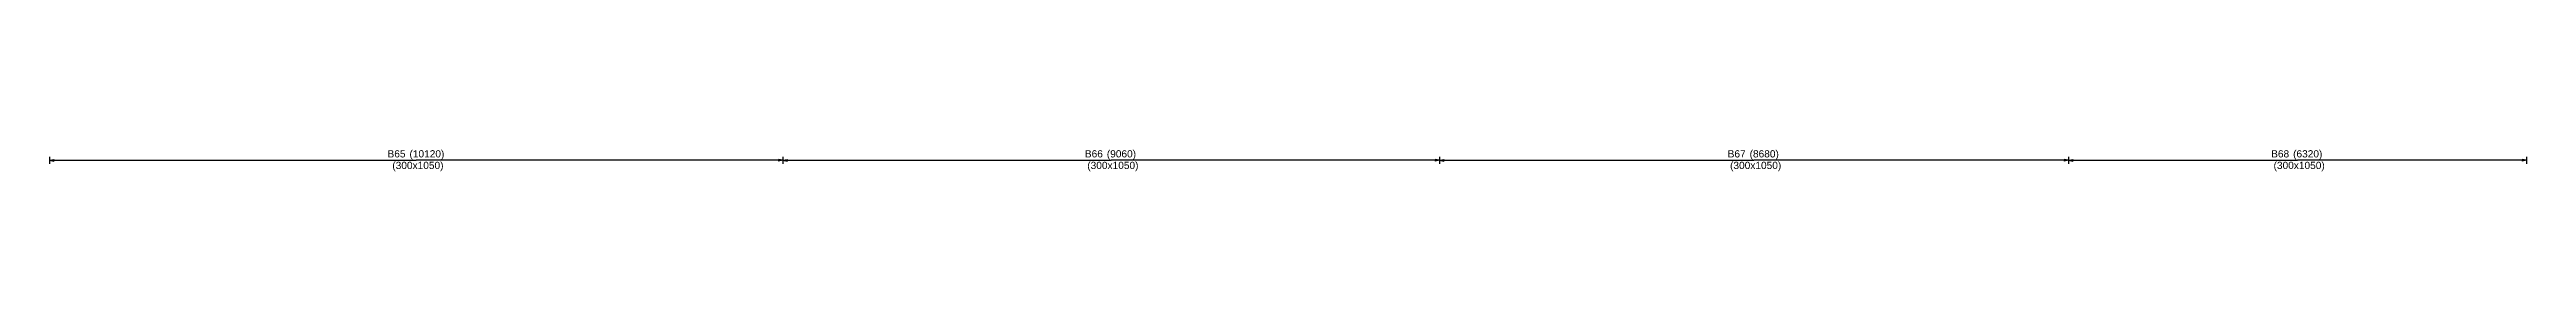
# Model space of a CAD drawing. Extents: x 0 to 98, y 3 to 248.
# Drawn here: x 1 to 35.18, y 210.13 to 210.42 of the extents above; entities that cross this region are included whole.
import ezdxf

# ---------------------------------------------------------------- set-up
doc = ezdxf.new("R2010")
doc.units = 0
for name, color, linetype in [('Beam_Dimensions_LS', 3, 'CONTINUOUS'), ('Beam_NameLS', 6, 'CONTINUOUS'), ('span_dim', 7, 'CONTINUOUS'), ('spanline', 7, 'CONTINUOUS')]:
    doc.layers.add(name, color=color, linetype=linetype)
doc.styles.add('STRUDS_Arial', font='ARIAL.TTF', dxfattribs={"height": 0.04})

msp = doc.modelspace()

# ---------------------------------------------------------------- texts
at = {"layer": 'Beam_Dimensions_LS', "style": 'STRUDS_Arial'}
for p in [(5.73, 210.158), (15.32, 210.158), (24.19, 210.158), (31.69, 210.158)]:
    msp.add_text('(300x1050)', height=0.1, dxfattribs=at).set_placement(p)
at = {"layer": 'Beam_NameLS', "style": 'STRUDS_Arial'}
for s, p in [('B65', (5.664, 210.318)), ('B66', (15.287, 210.318)), ('B67', (24.157, 210.318)), ('B68', (31.657, 210.318))]:
    msp.add_text(s, height=0.1, dxfattribs=at).set_placement(p)
at = {"layer": 'span_dim', "style": 'STRUDS_Arial'}
for s, p in [(' (10120) ', (5.928, 210.318)), (' (9060) ', (15.551, 210.318)), (' (8680) ', (24.421, 210.318)), (' (6320) ', (31.921, 210.318))]:
    msp.add_text(s, height=0.1, dxfattribs=at).set_placement(p)

# ---------------------------------------------------------------- linework, layer by layer
at = {"layer": 'spanline'}
for p, q in [((1, 210.328), (1, 210.228)), ((1, 210.278), (1.06, 210.288)), ((1, 210.278), (6.06, 210.278)), ((1, 210.278), (1.06, 210.268)), ((1.06, 210.288), (1.06, 210.268)), ((11.12, 210.278), (6.06, 210.278)), ((11.12, 210.278), (11.06, 210.288)), ((11.06, 210.288), (11.06, 210.268)), ((11.12, 210.278), (11.06, 210.268)), ((11.12, 210.328), (11.12, 210.228)), ((11.12, 210.328), (11.12, 210.228)), ((11.12, 210.278), (11.18, 210.288)), ((11.12, 210.278), (15.65, 210.278)), ((11.12, 210.278), (11.18, 210.268)), ((11.18, 210.288), (11.18, 210.268)), ((20.18, 210.278), (15.65, 210.278)), ((20.18, 210.278), (20.12, 210.288)), ((20.12, 210.288), (20.12, 210.268)), ((20.18, 210.278), (20.12, 210.268)), ((20.18, 210.328), (20.18, 210.228)), ((20.18, 210.328), (20.18, 210.228)), ((20.18, 210.278), (20.24, 210.288)), ((20.18, 210.278), (24.52, 210.278)), ((20.18, 210.278), (20.24, 210.268)), ((20.24, 210.288), (20.24, 210.268)), ((28.86, 210.278), (24.52, 210.278)), ((28.86, 210.278), (28.8, 210.288)), ((28.8, 210.288), (28.8, 210.268)), ((28.86, 210.278), (28.8, 210.268)), ((28.86, 210.328), (28.86, 210.228)), ((28.86, 210.328), (28.86, 210.228)), ((28.86, 210.278), (28.92, 210.288)), ((28.86, 210.278), (32.02, 210.278)), ((28.86, 210.278), (28.92, 210.268)), ((28.92, 210.288), (28.92, 210.268)), ((35.18, 210.278), (32.02, 210.278)), ((35.18, 210.278), (35.12, 210.288)), ((35.12, 210.288), (35.12, 210.268)), ((35.18, 210.278), (35.12, 210.268)), ((35.18, 210.328), (35.18, 210.228))]:
    msp.add_line(p, q, dxfattribs=at)
for points in [[(1, 210.278), (1.06, 210.288), (1, 210.278), (1.06, 210.268)], [(11.12, 210.278), (11.06, 210.288), (11.12, 210.278), (11.06, 210.268)], [(11.12, 210.278), (11.18, 210.288), (11.12, 210.278), (11.18, 210.268)], [(20.18, 210.278), (20.12, 210.288), (20.18, 210.278), (20.12, 210.268)], [(20.18, 210.278), (20.24, 210.288), (20.18, 210.278), (20.24, 210.268)], [(28.86, 210.278), (28.8, 210.288), (28.86, 210.278), (28.8, 210.268)], [(28.86, 210.278), (28.92, 210.288), (28.86, 210.278), (28.92, 210.268)], [(35.18, 210.278), (35.12, 210.288), (35.18, 210.278), (35.12, 210.268)]]:
    msp.add_solid(points, dxfattribs=at)

msp.set_redraw_order([(e.dxf.handle, doc.entitydb.next_handle()) for e in msp.query("TEXT MTEXT ATTDEF DIMENSION ARC_DIMENSION")])  # texts and dimensions are drawn at this point

doc.saveas('drawing.dxf')
